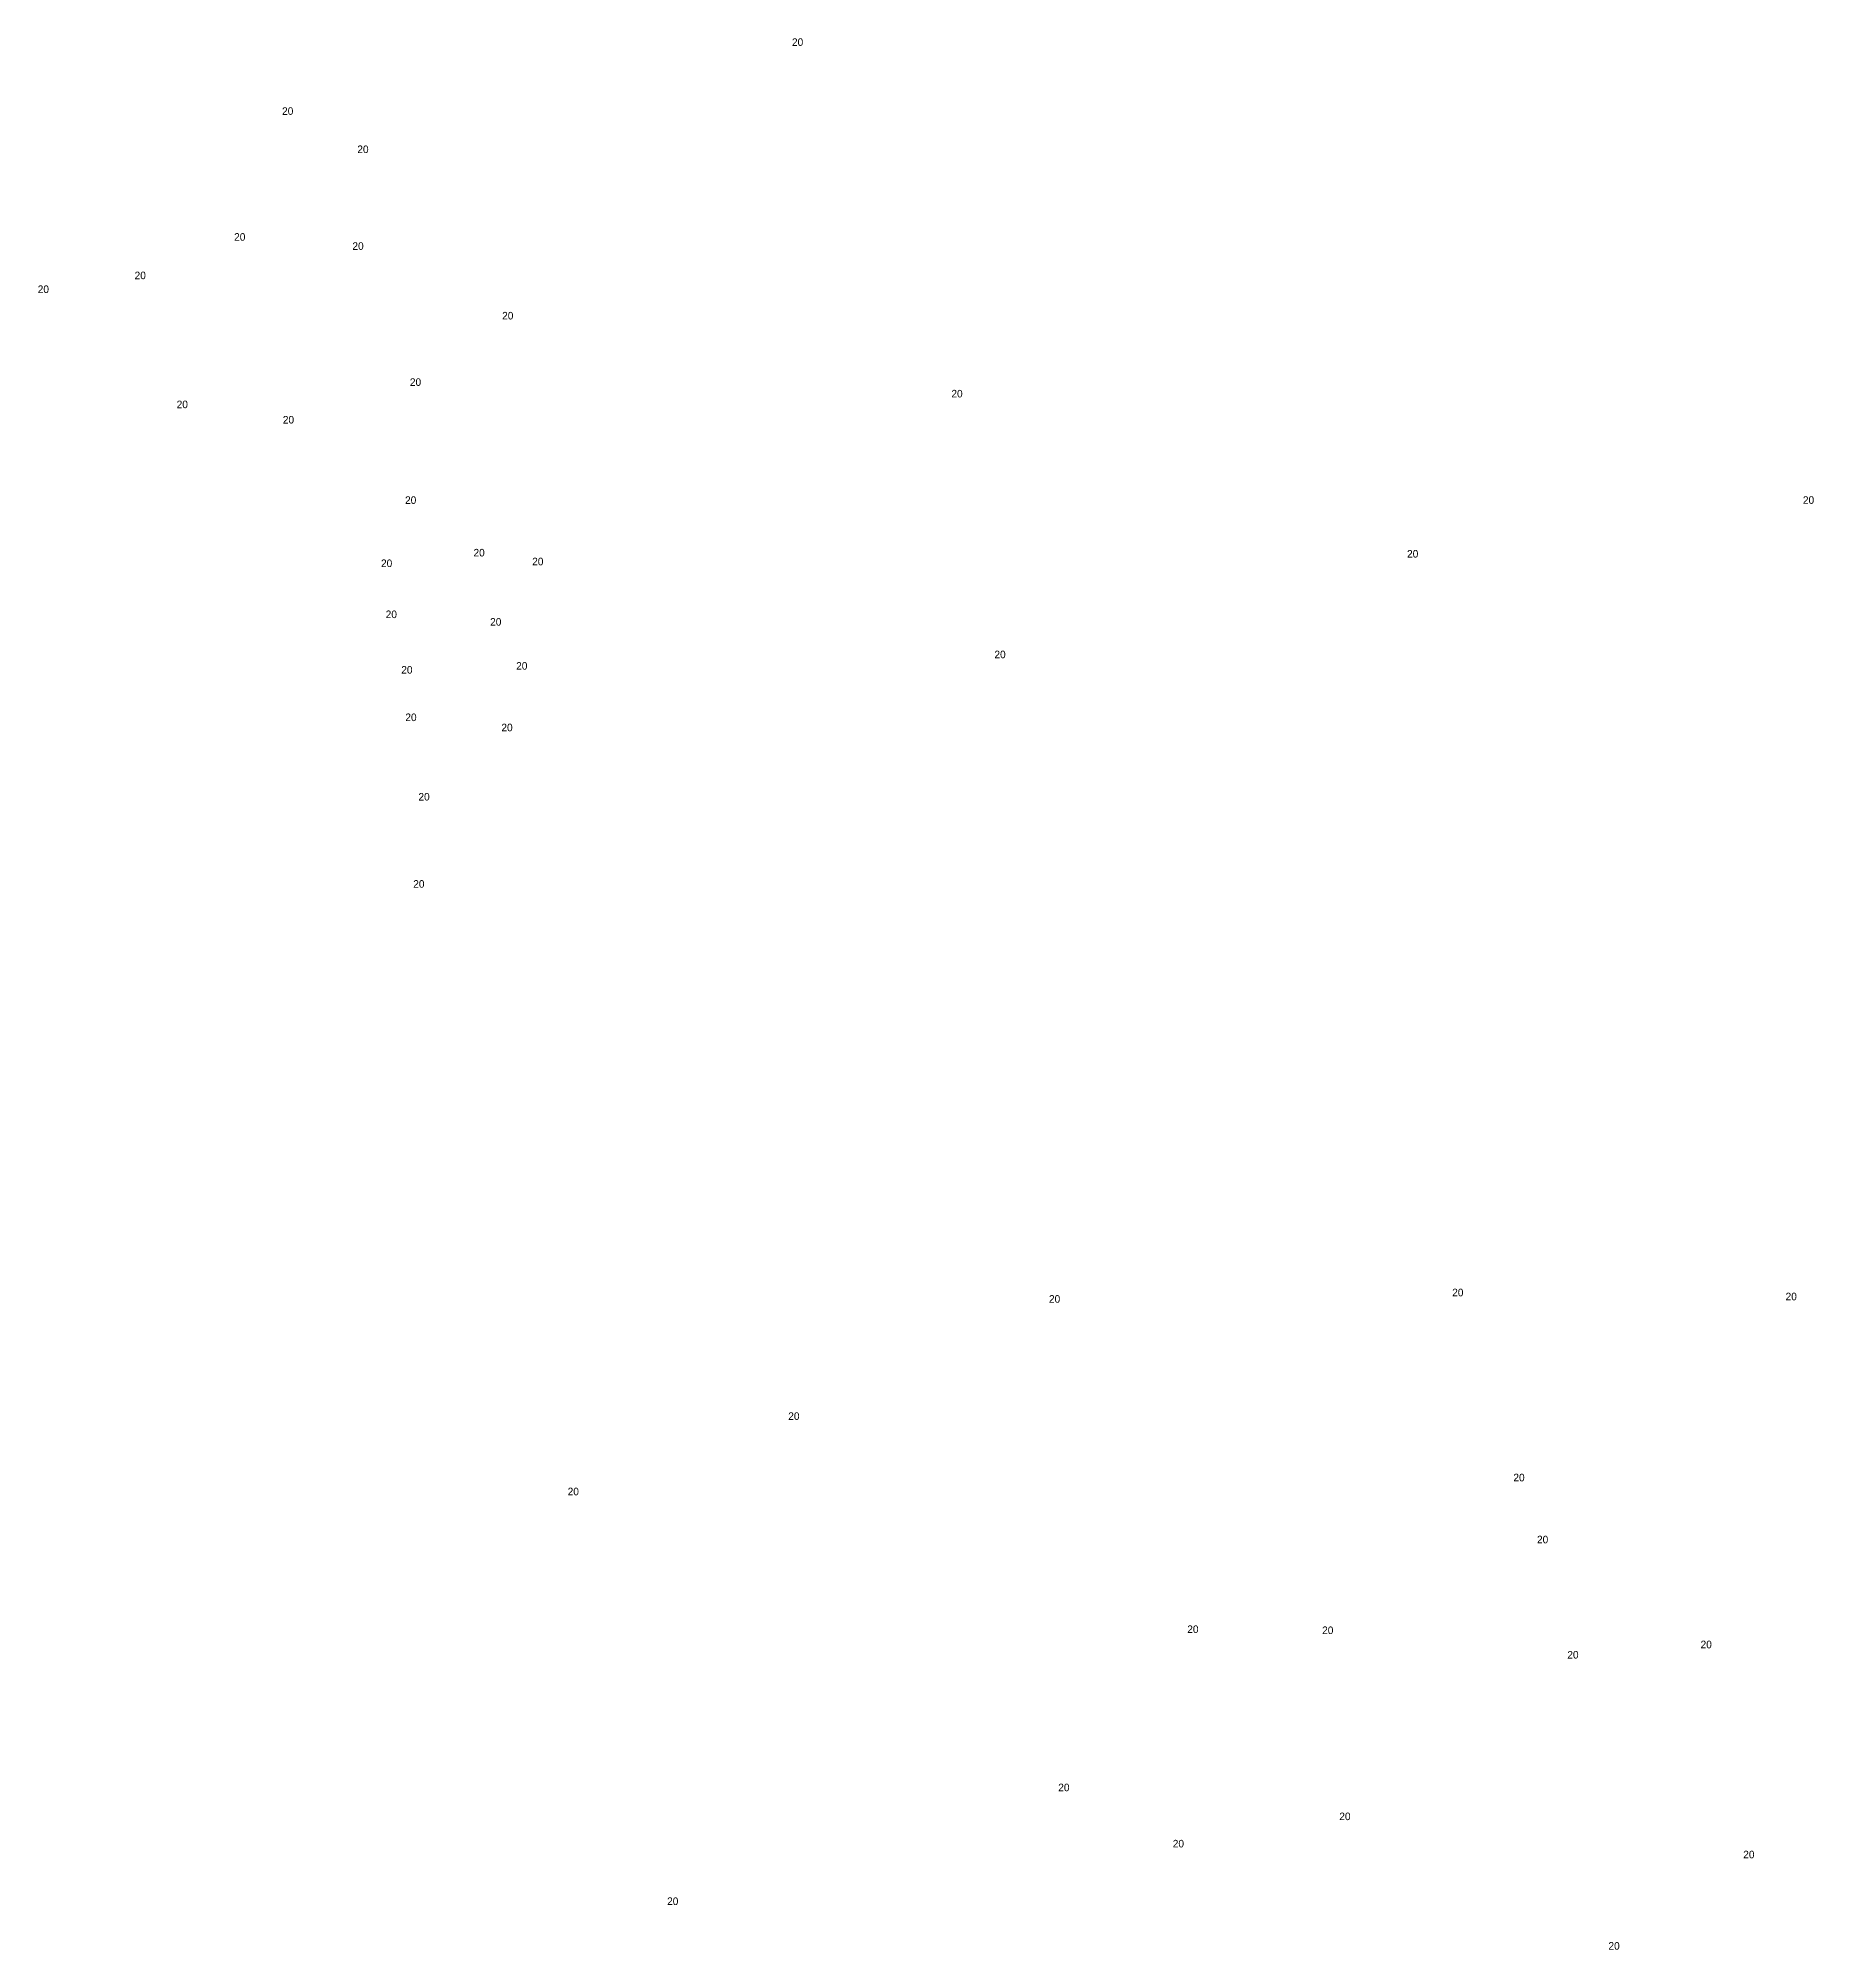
# Model space of a CAD drawing. Extents: x 538696 to 554460, y 1851264 to 1863934.
# Drawn here: x 543622 to 543856.7, y 1856376.9 to 1856629.7 of the extents above; entities that cross this region are included whole.
import ezdxf

# ---------------------------------------------------------------- set-up
doc = ezdxf.new("R2010")
doc.units = 0
doc.layers.add('Level 20', color=7, linetype='Continuous')

msp = doc.modelspace()

# ---------------------------------------------------------------- texts
at = {"layer": 'Level 20'}
for p in [(543721.63, 1856628.72), (543654.21, 1856619.6), (543664.16, 1856614.55), (543647.87, 1856602.96), (543663.51, 1856601.75), (543621.9, 1856596.04), (543634.71, 1856597.87), (543683.31, 1856592.54), (543671.11, 1856583.76), (543742.71, 1856582.23), (543640.27, 1856580.81), (543654.31, 1856578.78), (543670.47, 1856568.15), (543855.3, 1856568.16), (543679.52, 1856561.2), (543802.96, 1856561.05), (543667.29, 1856559.8), (543687.28, 1856560.03), (543667.91, 1856553.05), (543681.72, 1856552.05), (543669.97, 1856545.71), (543685.16, 1856546.23), (543748.4, 1856547.74), (543670.51, 1856539.43), (543683.21, 1856538.08), (543672.24, 1856528.92), (543671.55, 1856517.39), (543755.61, 1856462.51), (543808.93, 1856463.36), (543853.01, 1856462.83), (543721.14, 1856447.01), (543691.97, 1856437.04), (543817.02, 1856438.89), (543820.14, 1856430.69), (543773.9, 1856418.83), (543791.73, 1856418.69), (543841.77, 1856416.81), (543824.15, 1856415.45), (543756.84, 1856397.9), (543794, 1856394.08), (543771.98, 1856390.47), (543847.41, 1856389.03), (543705.12, 1856382.86), (543829.59, 1856376.95)]:
    msp.add_text('20', height=1, dxfattribs=at).set_placement(p)

doc.saveas('drawing.dxf')
